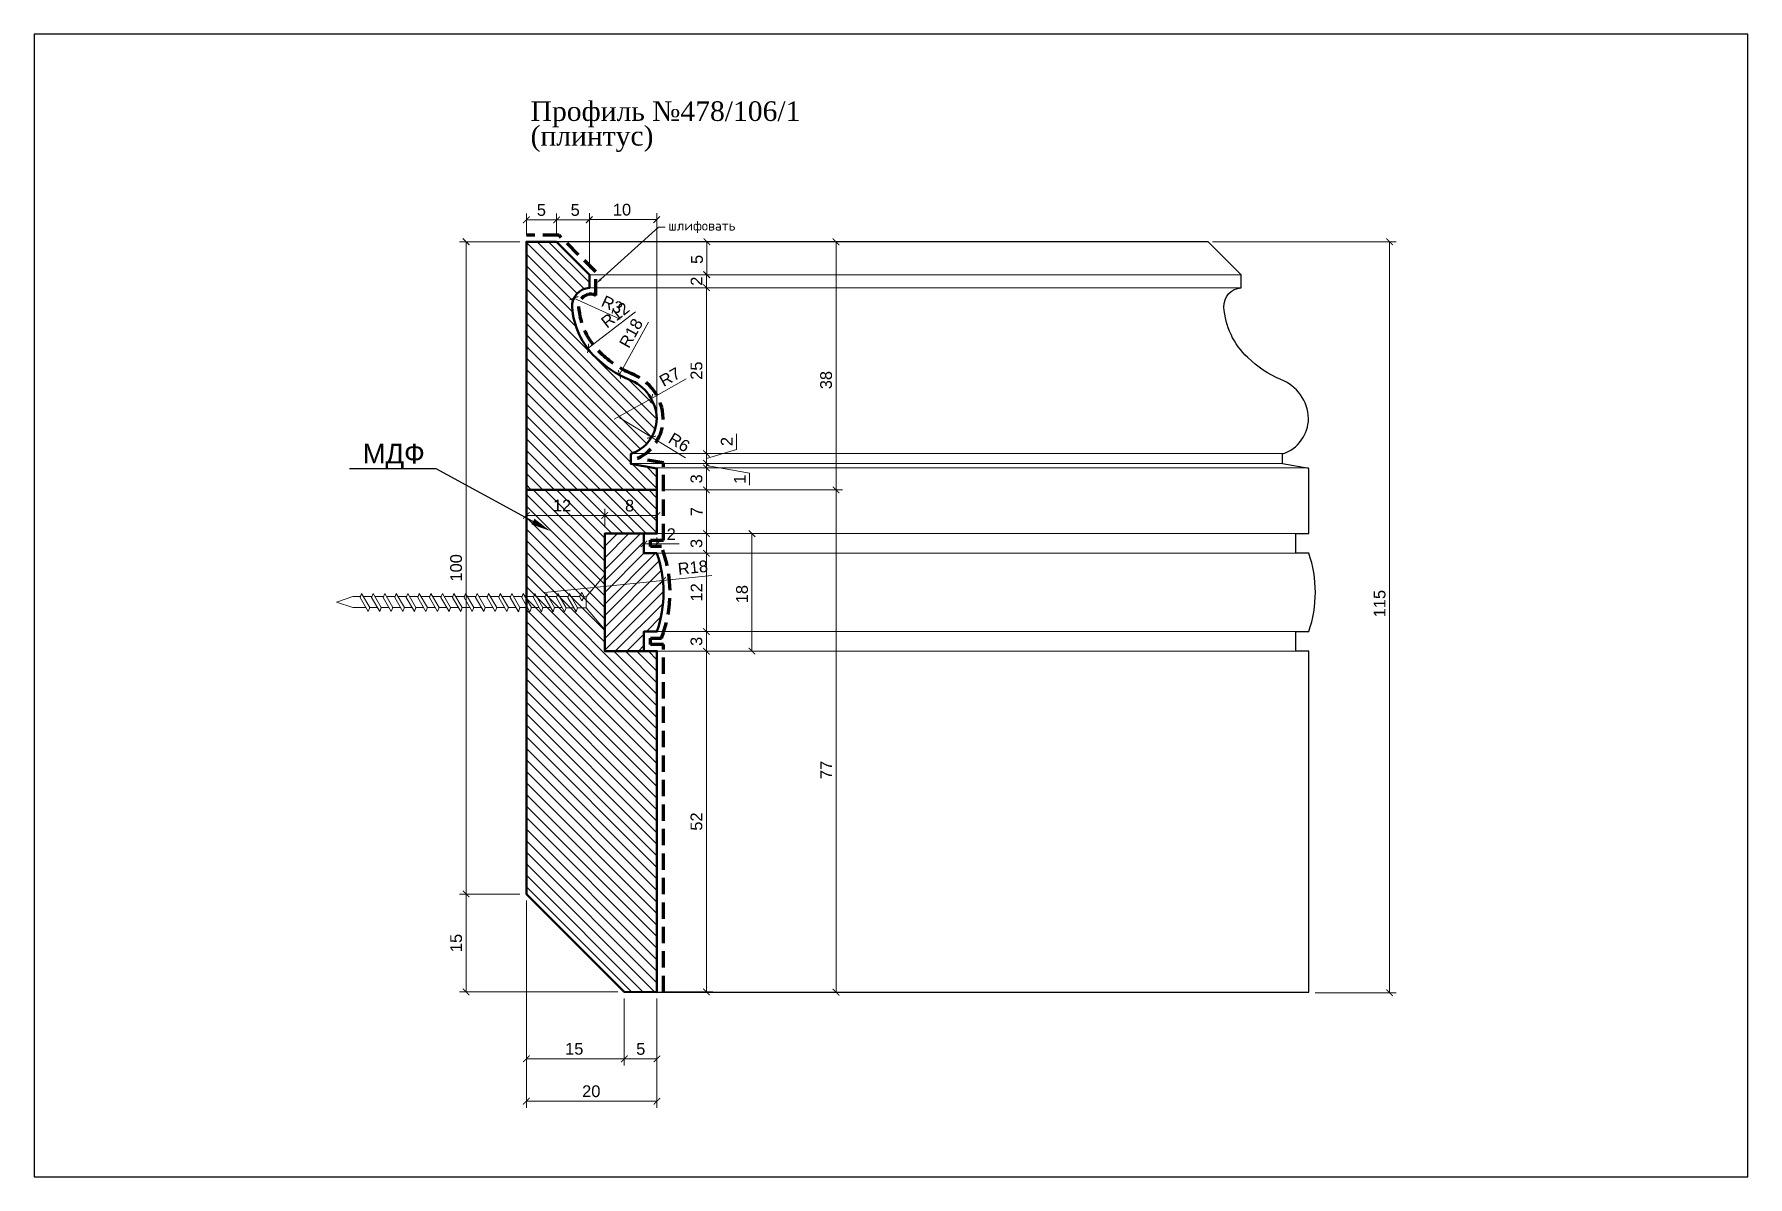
# Model space of a CAD drawing. Header units: inches. Extents: x 286 to 548, y 3188 to 3363.
import ezdxf
from ezdxf import colors
from ezdxf.entities.mleader import LeaderData, LeaderLine
from ezdxf.math import Vec2, Vec3

# ---------------------------------------------------------------- set-up
doc = ezdxf.new("R2010")
doc.units = ezdxf.units.IN
doc.header["$MEASUREMENT"] = 0
doc.linetypes.add('HIDDEN', pattern=[0.375, 0.25, -0.125])
doc.layers.add('Ferramenta', color=252, linetype='Continuous')
doc.layers.add('размеры в модели', color=7, linetype='Continuous')
doc.layers.add('Outside panel', color=7, linetype='Continuous', lineweight=18, true_color=0x7f5e57)
for name, color, linetype, lineweight in [('линия 15', 7, 'Continuous', 15), ('линия 50', 1, 'Continuous', 140), ('служебный слой РАЗМЕРЫ', 7, 'Continuous', 9)]:
    doc.layers.add(name, color=color, linetype=linetype, lineweight=lineweight)
doc.styles.add('ELECT', font='times.ttf')
doc.styles.get("Standard").update_dxf_attribs({"font": 'arial.ttf'})
doc.styles.add('ЕСКД профили текст', font='isocpeur.ttf')
doc.dimstyles.new('M_1', dxfattribs={"dimtxt": 1.8, "dimasz": 1, "dimexe": 1, "dimexo": 1, "dimgap": 0.6, "dimtad": 1, "dimdec": 0, "dimdsep": 46, "dimtxsty": 'Standard', "dimblk": 'ARCHTICK', "dimcen": -5, "dimclrd": 7, "dimclre": 7, "dimclrt": 7, "dimadec": 0, "dimazin": 0, "dimtfac": 1, "dimtdec": 0, "dimtmove": 0, "dimatfit": 3, "dimfxl": 1, "dimtolj": 1, "dimtzin": 0, "dimlwd": 5, "dimlwe": 5, "dimarcsym": 0})

msp = doc.modelspace()

# ---------------------------------------------------------------- texts
at = {"color": 7, "ltscale": 1000, "style": 'ELECT'}
for s, p in [('Профиль №478/106/1', (361.63, 3349.56)), ('(плинтус)', (361.63, 3345.78))]:
    msp.add_text(s, height=3, dxfattribs=at).set_placement(p)

# ---------------------------------------------------------------- blocks, each defined once
blk = doc.blocks.new('_ArchTick')
at = {"color": 0, "linetype": 'ByBlock', "const_width": 0.15}
blk.add_lwpolyline([(-0.5, -0.5), (0.5, 0.5)], dxfattribs=at)
blk = doc.blocks.new('*D34')
at = {"layer": 'Defpoints', "color": 0, "ltscale": 1000, "transparency": 16777216}
for p in [(380.98, 3284.76), (378.98, 3283.34), (380.98, 3283.34)]:
    blk.add_point(p, dxfattribs=at)
at = {"layer": 'линия 15', "color": 7, "lineweight": 5, "ltscale": 1000, "transparency": 16777216}
for p, q in [((378.98, 3284.34), (378.98, 3285.76)), ((378.98, 3284.76), (380.98, 3284.76)), ((380.98, 3284.34), (380.98, 3285.76)), ((380.98, 3284.76), (384.37, 3284.76))]:
    blk.add_line(p, q, dxfattribs=at)
at = {"layer": 'линия 15', "color": 7, "lineweight": 5, "ltscale": 1000, "transparency": 16777216, "rotation": 180}
blk.add_blockref('_ArchTick', (378.98, 3284.76), dxfattribs=at)
at = {"layer": 'линия 15', "color": 7, "lineweight": 5, "ltscale": 1000, "transparency": 16777216}
blk.add_blockref('_ArchTick', (380.98, 3284.76), dxfattribs=at)
at = {"layer": 'линия 15', "color": 7, "ltscale": 1000, "transparency": 16777216, "insert": (383.17, 3286.26), "char_height": 1.8, "attachment_point": 5}
blk.add_mtext('\\A1;2', dxfattribs=at)
blk = doc.blocks.new('*D33')
at = {"layer": 'Defpoints', "color": 0, "ltscale": 1000, "transparency": 16777216}
for p in [(380.94, 3334.44), (370.63, 3326.01), (380.94, 3303.99)]:
    blk.add_point(p, dxfattribs=at)
at = {"layer": 'линия 15', "color": 7, "lineweight": 5, "ltscale": 1000, "transparency": 16777216}
for p, q in [((370.63, 3327.01), (370.63, 3335.44)), ((370.63, 3334.44), (380.94, 3334.44)), ((380.94, 3304.99), (380.94, 3335.44))]:
    blk.add_line(p, q, dxfattribs=at)
at = {"layer": 'линия 15', "color": 7, "lineweight": 5, "ltscale": 1000, "transparency": 16777216, "rotation": 180}
blk.add_blockref('_ArchTick', (370.63, 3334.44), dxfattribs=at)
at = {"layer": 'линия 15', "color": 7, "lineweight": 5, "ltscale": 1000, "transparency": 16777216}
blk.add_blockref('_ArchTick', (380.94, 3334.44), dxfattribs=at)
at = {"layer": 'линия 15', "color": 7, "ltscale": 1000, "transparency": 16777216, "insert": (375.63, 3335.96), "char_height": 1.8, "attachment_point": 5}
blk.add_mtext('\\A1;10', dxfattribs=at)
blk = doc.blocks.new('*D32')
at = {"layer": 'Defpoints', "color": 0, "ltscale": 1000, "transparency": 16777216}
for p in [(360.98, 3334.4), (360.98, 3331.05), (365.59, 3331.05)]:
    blk.add_point(p, dxfattribs=at)
at = {"layer": 'линия 15', "color": 7, "lineweight": 5, "ltscale": 1000, "transparency": 16777216}
for p, q in [((360.98, 3332.05), (360.98, 3335.4)), ((365.59, 3334.4), (360.98, 3334.4)), ((365.59, 3332.05), (365.59, 3335.4))]:
    blk.add_line(p, q, dxfattribs=at)
at = {"layer": 'линия 15', "color": 7, "lineweight": 5, "ltscale": 1000, "transparency": 16777216, "rotation": 180}
blk.add_blockref('_ArchTick', (360.98, 3334.4), dxfattribs=at)
at = {"layer": 'линия 15', "color": 7, "lineweight": 5, "ltscale": 1000, "transparency": 16777216}
blk.add_blockref('_ArchTick', (365.59, 3334.4), dxfattribs=at)
at = {"layer": 'линия 15', "color": 7, "ltscale": 1000, "transparency": 16777216, "insert": (363.28, 3335.91), "char_height": 1.8, "attachment_point": 5}
blk.add_mtext('\\A1;5', dxfattribs=at)
blk = doc.blocks.new('*D31')
at = {"layer": 'Defpoints', "color": 0, "ltscale": 1000, "transparency": 16777216}
for p in [(365.59, 3334.4), (365.59, 3331.05), (370.63, 3326.01)]:
    blk.add_point(p, dxfattribs=at)
at = {"layer": 'линия 15', "color": 7, "lineweight": 5, "ltscale": 1000, "transparency": 16777216}
for p, q in [((365.59, 3332.05), (365.59, 3335.4)), ((370.63, 3334.4), (365.59, 3334.4)), ((370.63, 3327.01), (370.63, 3335.4))]:
    blk.add_line(p, q, dxfattribs=at)
at = {"layer": 'линия 15', "color": 7, "lineweight": 5, "ltscale": 1000, "transparency": 16777216, "rotation": 180}
blk.add_blockref('_ArchTick', (365.59, 3334.4), dxfattribs=at)
at = {"layer": 'линия 15', "color": 7, "lineweight": 5, "ltscale": 1000, "transparency": 16777216}
blk.add_blockref('_ArchTick', (370.63, 3334.4), dxfattribs=at)
at = {"layer": 'линия 15', "color": 7, "ltscale": 1000, "transparency": 16777216, "insert": (368.46, 3335.91), "char_height": 1.8, "attachment_point": 5}
blk.add_mtext('\\A1;5', dxfattribs=at)
blk = doc.blocks.new('*D30')
at = {"layer": 'Defpoints', "color": 0, "ltscale": 1000, "transparency": 16777216}
for p in [(360.98, 3293.05), (360.98, 3289.14), (372.98, 3286.34)]:
    blk.add_point(p, dxfattribs=at)
at = {"layer": 'линия 15', "color": 7, "lineweight": 5, "ltscale": 1000, "transparency": 16777216}
for p, q in [((360.98, 3292.05), (360.98, 3288.14)), ((372.98, 3289.14), (360.98, 3289.14)), ((372.98, 3287.34), (372.98, 3290.14))]:
    blk.add_line(p, q, dxfattribs=at)
at = {"layer": 'линия 15', "color": 7, "lineweight": 5, "ltscale": 1000, "transparency": 16777216, "rotation": 180}
blk.add_blockref('_ArchTick', (360.98, 3289.14), dxfattribs=at)
at = {"layer": 'линия 15', "color": 7, "lineweight": 5, "ltscale": 1000, "transparency": 16777216}
blk.add_blockref('_ArchTick', (372.98, 3289.14), dxfattribs=at)
at = {"layer": 'линия 15', "color": 7, "ltscale": 1000, "transparency": 16777216, "insert": (366.45, 3290.65), "char_height": 1.8, "attachment_point": 5}
blk.add_mtext('\\A1;12', dxfattribs=at)
blk = doc.blocks.new('*D29')
at = {"layer": 'Defpoints', "color": 0, "ltscale": 1000, "transparency": 16777216}
for p in [(380.98, 3293.05), (380.98, 3216.11), (408.42, 3216.11)]:
    blk.add_point(p, dxfattribs=at)
at = {"layer": 'линия 15', "color": 7, "lineweight": 5, "ltscale": 1000, "transparency": 16777216}
for p, q in [((381.98, 3293.05), (409.42, 3293.05)), ((408.42, 3293.05), (408.42, 3216.11)), ((381.98, 3216.11), (409.42, 3216.11))]:
    blk.add_line(p, q, dxfattribs=at)
for p, rotation in [((408.42, 3293.05), 90), ((408.42, 3216.11), 270)]:
    blk.add_blockref('_ArchTick', p, dxfattribs=dict(at, rotation=rotation))
at = {"layer": 'линия 15', "color": 7, "ltscale": 1000, "transparency": 16777216, "insert": (406.92, 3250.14), "char_height": 1.8, "attachment_point": 5, "rotation": 90}
blk.add_mtext('\\A1;77', dxfattribs=at)
blk = doc.blocks.new('*D28')
at = {"layer": 'Defpoints', "color": 0, "ltscale": 1000, "transparency": 16777216}
for p in [(372.98, 3289.11), (372.98, 3286.34), (380.98, 3286.34)]:
    blk.add_point(p, dxfattribs=at)
at = {"layer": 'линия 15', "color": 7, "lineweight": 5, "ltscale": 1000, "transparency": 16777216}
for p, q in [((372.98, 3287.34), (372.98, 3290.11)), ((380.98, 3287.34), (380.98, 3290.11)), ((380.98, 3289.11), (372.98, 3289.11))]:
    blk.add_line(p, q, dxfattribs=at)
at = {"layer": 'линия 15', "color": 7, "lineweight": 5, "ltscale": 1000, "transparency": 16777216, "rotation": 180}
blk.add_blockref('_ArchTick', (372.98, 3289.11), dxfattribs=at)
at = {"layer": 'линия 15', "color": 7, "lineweight": 5, "ltscale": 1000, "transparency": 16777216}
blk.add_blockref('_ArchTick', (380.98, 3289.11), dxfattribs=at)
at = {"layer": 'линия 15', "color": 7, "ltscale": 1000, "transparency": 16777216, "insert": (376.79, 3290.63), "char_height": 1.8, "attachment_point": 5}
blk.add_mtext('\\A1;8', dxfattribs=at)
blk = doc.blocks.new('*D27')
at = {"layer": 'Defpoints', "color": 0, "ltscale": 1000, "transparency": 16777216}
for p in [(381.9, 3279.16), (363.75, 3277.34)]:
    blk.add_point(p, dxfattribs=at)
at = {"layer": 'линия 15', "color": 7, "lineweight": 5, "ltscale": 1000, "transparency": 16777216}
for p in [(363.75, 3277.34), (389.37, 3279.91)]:
    blk.add_line(p, (381.9, 3279.16), dxfattribs=at)
at = {"layer": 'линия 15', "color": 7, "lineweight": 5, "ltscale": 1000, "transparency": 16777216, "rotation": 185.7230889697769}
blk.add_blockref('_ArchTick', (381.9, 3279.16), dxfattribs=at)
at = {"layer": 'линия 15', "color": 7, "ltscale": 1000, "transparency": 16777216, "insert": (386.48, 3281.15), "char_height": 1.8, "attachment_point": 5, "rotation": 5.7231}
blk.add_mtext('\\A1;R18', dxfattribs=at)
blk = doc.blocks.new('*D26')
at = {"layer": 'Defpoints', "color": 0, "ltscale": 1000, "transparency": 16777216}
for p in [(380.98, 3268.34), (380.98, 3216.14), (388.56, 3216.14)]:
    blk.add_point(p, dxfattribs=at)
at = {"layer": 'линия 15', "color": 7, "lineweight": 5, "ltscale": 1000, "transparency": 16777216}
for p, q in [((381.98, 3268.34), (389.56, 3268.34)), ((388.56, 3268.34), (388.56, 3216.14)), ((381.98, 3216.14), (389.56, 3216.14))]:
    blk.add_line(p, q, dxfattribs=at)
for p, rotation in [((388.56, 3268.34), 90), ((388.56, 3216.14), 270)]:
    blk.add_blockref('_ArchTick', p, dxfattribs=dict(at, rotation=rotation))
at = {"layer": 'линия 15', "color": 7, "ltscale": 1000, "transparency": 16777216, "insert": (387.04, 3242.24), "char_height": 1.8, "attachment_point": 5, "rotation": 90}
blk.add_mtext('\\A1;52', dxfattribs=at)
blk = doc.blocks.new('*D25')
at = {"layer": 'Defpoints', "color": 0, "ltscale": 1000, "transparency": 16777216}
for p in [(380.98, 3271.34), (380.98, 3268.34), (388.56, 3268.34)]:
    blk.add_point(p, dxfattribs=at)
at = {"layer": 'линия 15', "color": 7, "lineweight": 5, "ltscale": 1000, "transparency": 16777216}
for p, q in [((381.98, 3271.34), (389.56, 3271.34)), ((388.56, 3271.34), (388.56, 3268.34)), ((381.98, 3268.34), (389.56, 3268.34))]:
    blk.add_line(p, q, dxfattribs=at)
for p, rotation in [((388.56, 3271.34), 90), ((388.56, 3268.34), 270)]:
    blk.add_blockref('_ArchTick', p, dxfattribs=dict(at, rotation=rotation))
at = {"layer": 'линия 15', "color": 7, "ltscale": 1000, "transparency": 16777216, "insert": (387.04, 3269.84), "char_height": 1.8, "attachment_point": 5, "rotation": 90}
blk.add_mtext('\\A1;3', dxfattribs=at)
blk = doc.blocks.new('*D24')
at = {"layer": 'Defpoints', "color": 0, "ltscale": 1000, "transparency": 16777216}
for p in [(378.98, 3283.34), (380.98, 3271.34), (388.56, 3271.34)]:
    blk.add_point(p, dxfattribs=at)
at = {"layer": 'линия 15', "color": 7, "lineweight": 5, "ltscale": 1000, "transparency": 16777216}
for p, q in [((379.98, 3283.34), (389.56, 3283.34)), ((388.56, 3283.34), (388.56, 3271.34)), ((381.98, 3271.34), (389.56, 3271.34))]:
    blk.add_line(p, q, dxfattribs=at)
for p, rotation in [((388.56, 3283.34), 90), ((388.56, 3271.34), 270)]:
    blk.add_blockref('_ArchTick', p, dxfattribs=dict(at, rotation=rotation))
at = {"layer": 'линия 15', "color": 7, "ltscale": 1000, "transparency": 16777216, "insert": (387.05, 3277.34), "char_height": 1.8, "attachment_point": 5, "rotation": 90}
blk.add_mtext('\\A1;12', dxfattribs=at)
blk = doc.blocks.new('*D23')
at = {"layer": 'Defpoints', "color": 0, "ltscale": 1000, "transparency": 16777216}
for p in [(380.99, 3286.34), (378.98, 3283.34), (388.56, 3283.34)]:
    blk.add_point(p, dxfattribs=at)
at = {"layer": 'линия 15', "color": 7, "lineweight": 5, "ltscale": 1000, "transparency": 16777216}
for p, q in [((381.99, 3286.34), (389.56, 3286.34)), ((388.56, 3286.34), (388.56, 3283.34)), ((379.98, 3283.34), (389.56, 3283.34))]:
    blk.add_line(p, q, dxfattribs=at)
for p, rotation in [((388.56, 3286.34), 90), ((388.56, 3283.34), 270)]:
    blk.add_blockref('_ArchTick', p, dxfattribs=dict(at, rotation=rotation))
at = {"layer": 'линия 15', "color": 7, "ltscale": 1000, "transparency": 16777216, "insert": (387.04, 3284.84), "char_height": 1.8, "attachment_point": 5, "rotation": 90}
blk.add_mtext('\\A1;3', dxfattribs=at)
blk = doc.blocks.new('*D22')
at = {"layer": 'Defpoints', "color": 0, "ltscale": 1000, "transparency": 16777216}
for p in [(380.99, 3293.05), (380.99, 3286.34), (388.56, 3286.34)]:
    blk.add_point(p, dxfattribs=at)
at = {"layer": 'линия 15', "color": 7, "lineweight": 5, "ltscale": 1000, "transparency": 16777216}
for p, q in [((381.99, 3293.05), (389.56, 3293.05)), ((388.56, 3293.05), (388.56, 3286.34)), ((381.99, 3286.34), (389.56, 3286.34))]:
    blk.add_line(p, q, dxfattribs=at)
for p, rotation in [((388.56, 3293.05), 90), ((388.56, 3286.34), 270)]:
    blk.add_blockref('_ArchTick', p, dxfattribs=dict(at, rotation=rotation))
at = {"layer": 'линия 15', "color": 7, "ltscale": 1000, "transparency": 16777216, "insert": (387.06, 3289.7), "char_height": 1.8, "attachment_point": 5, "rotation": 90}
blk.add_mtext('\\A1;7', dxfattribs=at)
blk = doc.blocks.new('*D21')
at = {"layer": 'Defpoints', "color": 0, "ltscale": 1000, "transparency": 16777216}
for p in [(380.96, 3296.4), (380.99, 3293.05), (388.56, 3293.05)]:
    blk.add_point(p, dxfattribs=at)
at = {"layer": 'линия 15', "color": 7, "lineweight": 5, "ltscale": 1000, "transparency": 16777216}
for p, q in [((381.96, 3296.4), (389.56, 3296.4)), ((388.56, 3296.4), (388.56, 3293.05)), ((381.99, 3293.05), (389.56, 3293.05))]:
    blk.add_line(p, q, dxfattribs=at)
for p, rotation in [((388.56, 3296.4), 90), ((388.56, 3293.05), 270)]:
    blk.add_blockref('_ArchTick', p, dxfattribs=dict(at, rotation=rotation))
at = {"layer": 'линия 15', "color": 7, "ltscale": 1000, "transparency": 16777216, "insert": (387.04, 3294.73), "char_height": 1.8, "attachment_point": 5, "rotation": 90}
blk.add_mtext('\\A1;3', dxfattribs=at)
blk = doc.blocks.new('*D20')
at = {"layer": 'Defpoints', "color": 0, "ltscale": 1000, "transparency": 16777216}
for p in [(376.98, 3297.11), (380.96, 3296.4), (388.56, 3296.4)]:
    blk.add_point(p, dxfattribs=at)
at = {"layer": 'линия 15', "color": 7, "lineweight": 5, "ltscale": 1000, "transparency": 16777216}
for p, q in [((377.98, 3297.11), (389.56, 3297.11)), ((388.56, 3297.11), (388.56, 3298.11)), ((388.56, 3297.11), (388.56, 3296.4)), ((388.56, 3297.11), (388.56, 3296.4)), ((381.96, 3296.4), (389.56, 3296.4)), ((388.56, 3296.76), (395.16, 3295.62)), ((388.56, 3296.4), (388.56, 3295.4)), ((395.16, 3295.62), (395.16, 3293.75))]:
    blk.add_line(p, q, dxfattribs=at)
for p, rotation in [((388.56, 3297.11), 270), ((388.56, 3296.4), 90)]:
    blk.add_blockref('_ArchTick', p, dxfattribs=dict(at, rotation=rotation))
at = {"layer": 'линия 15', "color": 7, "ltscale": 1000, "transparency": 16777216, "insert": (393.66, 3294.68), "char_height": 1.8, "attachment_point": 5, "rotation": 90}
blk.add_mtext('\\A1;1', dxfattribs=at)
blk = doc.blocks.new('*D19')
at = {"layer": 'Defpoints', "color": 0, "ltscale": 1000, "transparency": 16777216}
for p in [(376.98, 3297.11), (377.19, 3298.62), (388.56, 3297.11)]:
    blk.add_point(p, dxfattribs=at)
at = {"layer": 'линия 15', "color": 7, "lineweight": 5, "ltscale": 1000, "transparency": 16777216}
for p, q in [((393.17, 3299.25), (393.17, 3301.64)), ((377.98, 3297.11), (389.56, 3297.11)), ((378.19, 3298.62), (389.56, 3298.62)), ((388.56, 3297.87), (393.17, 3299.25)), ((388.56, 3298.62), (388.56, 3297.11))]:
    blk.add_line(p, q, dxfattribs=at)
for p, rotation in [((388.56, 3298.62), 90), ((388.56, 3297.11), 270)]:
    blk.add_blockref('_ArchTick', p, dxfattribs=dict(at, rotation=rotation))
at = {"layer": 'линия 15', "color": 7, "ltscale": 1000, "transparency": 16777216, "insert": (391.67, 3300.45), "char_height": 1.8, "attachment_point": 5, "rotation": 90}
blk.add_mtext('\\A1;2', dxfattribs=at)
blk = doc.blocks.new('*D18')
at = {"layer": 'Defpoints', "color": 0, "ltscale": 1000, "transparency": 16777216}
for p in [(370.63, 3324.01), (377.19, 3298.62), (388.56, 3298.62)]:
    blk.add_point(p, dxfattribs=at)
at = {"layer": 'линия 15', "color": 7, "lineweight": 5, "ltscale": 1000, "transparency": 16777216}
for p, q in [((371.63, 3324.01), (389.56, 3324.01)), ((388.56, 3324.01), (388.56, 3298.62)), ((378.19, 3298.62), (389.56, 3298.62))]:
    blk.add_line(p, q, dxfattribs=at)
for p, rotation in [((388.56, 3324.01), 90), ((388.56, 3298.62), 270)]:
    blk.add_blockref('_ArchTick', p, dxfattribs=dict(at, rotation=rotation))
at = {"layer": 'линия 15', "color": 7, "ltscale": 1000, "transparency": 16777216, "insert": (387.04, 3311.31), "char_height": 1.8, "attachment_point": 5, "rotation": 90}
blk.add_mtext('\\A1;25', dxfattribs=at)
blk = doc.blocks.new('*D17')
at = {"layer": 'Defpoints', "color": 0, "ltscale": 1000, "transparency": 16777216}
for p in [(370.63, 3326.01), (370.63, 3324.01), (388.56, 3324.01)]:
    blk.add_point(p, dxfattribs=at)
at = {"layer": 'линия 15', "color": 7, "lineweight": 5, "ltscale": 1000, "transparency": 16777216}
for p, q in [((371.63, 3326.01), (389.56, 3326.01)), ((388.56, 3326.01), (388.56, 3324.01)), ((371.63, 3324.01), (389.56, 3324.01))]:
    blk.add_line(p, q, dxfattribs=at)
for p, rotation in [((388.56, 3326.01), 90), ((388.56, 3324.01), 270)]:
    blk.add_blockref('_ArchTick', p, dxfattribs=dict(at, rotation=rotation))
at = {"layer": 'линия 15', "color": 7, "ltscale": 1000, "transparency": 16777216, "insert": (387.05, 3325.01), "char_height": 1.8, "attachment_point": 5, "rotation": 90}
blk.add_mtext('\\A1;2', dxfattribs=at)
blk = doc.blocks.new('*D16')
at = {"layer": 'Defpoints', "color": 0, "ltscale": 1000, "transparency": 16777216}
for p in [(365.59, 3331.05), (370.63, 3326.01), (388.63, 3326.01)]:
    blk.add_point(p, dxfattribs=at)
at = {"layer": 'линия 15', "color": 7, "lineweight": 5, "ltscale": 1000, "transparency": 16777216}
for p, q in [((366.59, 3331.05), (389.63, 3331.05)), ((388.63, 3331.05), (388.63, 3326.01)), ((371.63, 3326.01), (389.63, 3326.01))]:
    blk.add_line(p, q, dxfattribs=at)
for p, rotation in [((388.63, 3331.05), 90), ((388.63, 3326.01), 270)]:
    blk.add_blockref('_ArchTick', p, dxfattribs=dict(at, rotation=rotation))
at = {"layer": 'линия 15', "color": 7, "ltscale": 1000, "transparency": 16777216, "insert": (387.12, 3328.35), "char_height": 1.8, "attachment_point": 5, "rotation": 90}
blk.add_mtext('\\A1;5', dxfattribs=at)
blk = doc.blocks.new('*D15')
at = {"color": 7, "lineweight": 5, "ltscale": 1000, "transparency": 16777216}
for p, q in [((466.07, 3331.05), (494.22, 3331.05)), ((493.22, 3331.05), (493.22, 3216.02)), ((481.84, 3216.02), (494.22, 3216.02))]:
    blk.add_line(p, q, dxfattribs=at)
at = {"layer": 'Defpoints', "color": 0, "ltscale": 1000, "transparency": 16777216}
for p in [(465.07, 3331.05), (480.84, 3216.02), (493.22, 3216.02)]:
    blk.add_point(p, dxfattribs=at)
at = {"color": 7, "lineweight": 5, "ltscale": 1000, "transparency": 16777216}
for p, rotation in [((493.22, 3331.05), 90), ((493.22, 3216.02), 270)]:
    blk.add_blockref('_ArchTick', p, dxfattribs=dict(at, rotation=rotation))
at = {"color": 7, "ltscale": 1000, "transparency": 16777216, "insert": (491.7, 3275.62), "char_height": 1.8, "attachment_point": 5, "rotation": 90}
blk.add_mtext('\\A1;115', dxfattribs=at)
blk = doc.blocks.new('*D14')
at = {"layer": 'Defpoints', "color": 0, "ltscale": 1000, "transparency": 16777216}
for p in [(383.85, 3326.18), (375.24, 3310.74)]:
    blk.add_point(p, dxfattribs=at)
at = {"layer": 'размеры в модели', "color": 7, "lineweight": 5, "ltscale": 1000, "transparency": 16777216}
blk.add_line((379.68, 3318.71), (375.24, 3310.74), dxfattribs=at)
at = {"layer": 'размеры в модели', "color": 7, "lineweight": 5, "ltscale": 1000, "transparency": 16777216, "rotation": 240.8438586381714}
blk.add_blockref('_ArchTick', (375.24, 3310.74), dxfattribs=at)
at = {"layer": 'размеры в модели', "color": 7, "ltscale": 1000, "transparency": 16777216, "insert": (377.02, 3317.05), "char_height": 1.8, "attachment_point": 5, "rotation": 60.8439}
blk.add_mtext('\\A1;R18', dxfattribs=at)
blk = doc.blocks.new('*D13')
at = {"layer": 'Defpoints', "color": 0, "ltscale": 1000, "transparency": 16777216}
for p in [(375.2, 3304.11), (380.14, 3301.11)]:
    blk.add_point(p, dxfattribs=at)
at = {"layer": 'размеры в модели', "color": 7, "lineweight": 5, "ltscale": 1000, "transparency": 16777216}
for p in [(375.2, 3304.11), (385.36, 3297.96)]:
    blk.add_line(p, (380.14, 3301.11), dxfattribs=at)
at = {"layer": 'размеры в модели', "color": 7, "lineweight": 5, "ltscale": 1000, "transparency": 16777216, "rotation": 148.8214209785363}
blk.add_blockref('_ArchTick', (380.14, 3301.11), dxfattribs=at)
at = {"layer": 'размеры в модели', "color": 7, "ltscale": 1000, "transparency": 16777216, "insert": (384.39, 3300.32), "char_height": 1.8, "attachment_point": 5, "rotation": 328.8214}
blk.add_mtext('\\A1;R6', dxfattribs=at)
blk = doc.blocks.new('*D12')
at = {"layer": 'Defpoints', "color": 0, "ltscale": 1000, "transparency": 16777216}
for p in [(380.15, 3307.06), (374.45, 3303.88)]:
    blk.add_point(p, dxfattribs=at)
at = {"layer": 'размеры в модели', "color": 7, "lineweight": 5, "ltscale": 1000, "transparency": 16777216}
for p in [(385.48, 3310.03), (374.45, 3303.88)]:
    blk.add_line(p, (380.15, 3307.06), dxfattribs=at)
at = {"layer": 'размеры в модели', "color": 7, "lineweight": 5, "ltscale": 1000, "transparency": 16777216, "rotation": 209.1353326606832}
blk.add_blockref('_ArchTick', (380.15, 3307.06), dxfattribs=at)
at = {"layer": 'размеры в модели', "color": 7, "ltscale": 1000, "transparency": 16777216, "insert": (382.96, 3310.34), "char_height": 1.8, "attachment_point": 5, "rotation": 29.1353}
blk.add_mtext('\\A1;R7', dxfattribs=at)
blk = doc.blocks.new('*D11')
at = {"layer": 'Defpoints', "color": 0, "ltscale": 1000, "transparency": 16777216}
for p in [(379.73, 3321.9), (370.44, 3314.73)]:
    blk.add_point(p, dxfattribs=at)
at = {"layer": 'размеры в модели', "color": 7, "lineweight": 5, "ltscale": 1000, "transparency": 16777216}
blk.add_line((377.68, 3320.32), (370.44, 3314.73), dxfattribs=at)
at = {"layer": 'размеры в модели', "color": 7, "lineweight": 5, "ltscale": 1000, "transparency": 16777216, "rotation": 217.675519262541}
blk.add_blockref('_ArchTick', (370.44, 3314.73), dxfattribs=at)
at = {"layer": 'размеры в модели', "color": 7, "ltscale": 1000, "transparency": 16777216, "insert": (374.59, 3319.83), "char_height": 1.8, "attachment_point": 5, "rotation": 37.6755}
blk.add_mtext('\\A1;R12', dxfattribs=at)
blk = doc.blocks.new('*D10')
at = {"layer": 'Defpoints', "color": 0, "ltscale": 1000, "transparency": 16777216}
for p in [(368.27, 3322.42), (370.87, 3321.23)]:
    blk.add_point(p, dxfattribs=at)
at = {"layer": 'размеры в модели', "color": 7, "lineweight": 5, "ltscale": 1000, "transparency": 16777216}
blk.add_line((375.35, 3319.18), (368.27, 3322.42), dxfattribs=at)
at = {"layer": 'размеры в модели', "color": 7, "lineweight": 5, "ltscale": 1000, "transparency": 16777216, "rotation": 155.4098678447576}
blk.add_blockref('_ArchTick', (368.27, 3322.42), dxfattribs=at)
at = {"layer": 'размеры в модели', "color": 7, "ltscale": 1000, "transparency": 16777216, "insert": (374.12, 3321.41), "char_height": 1.8, "attachment_point": 5, "rotation": 335.4099}
blk.add_mtext('\\A1;R3', dxfattribs=at)
blk = doc.blocks.new('*D9')
at = {"layer": 'Defpoints', "color": 0, "ltscale": 1000, "transparency": 16777216}
for p in [(360.98, 3231.14), (351.74, 3216.14), (375.98, 3216.14)]:
    blk.add_point(p, dxfattribs=at)
at = {"layer": 'размеры в модели', "color": 7, "lineweight": 5, "ltscale": 1000, "transparency": 16777216}
for p, q in [((359.98, 3231.14), (350.74, 3231.14)), ((351.74, 3231.14), (351.74, 3216.14)), ((374.98, 3216.14), (350.74, 3216.14))]:
    blk.add_line(p, q, dxfattribs=at)
for p, rotation in [((351.74, 3231.14), 90), ((351.74, 3216.14), 270)]:
    blk.add_blockref('_ArchTick', p, dxfattribs=dict(at, rotation=rotation))
at = {"layer": 'размеры в модели', "color": 7, "ltscale": 1000, "transparency": 16777216, "insert": (350.22, 3223.64), "char_height": 1.8, "attachment_point": 5, "rotation": 90}
blk.add_mtext('\\A1;15', dxfattribs=at)
blk = doc.blocks.new('*D8')
at = {"layer": 'Defpoints', "color": 0, "ltscale": 1000, "transparency": 16777216}
for p in [(360.98, 3331.05), (351.74, 3231.14), (360.98, 3231.14)]:
    blk.add_point(p, dxfattribs=at)
at = {"layer": 'размеры в модели', "color": 7, "lineweight": 5, "ltscale": 1000, "transparency": 16777216}
for p, q in [((359.98, 3331.05), (350.74, 3331.05)), ((351.74, 3331.05), (351.74, 3231.14)), ((359.98, 3231.14), (350.74, 3231.14))]:
    blk.add_line(p, q, dxfattribs=at)
for p, rotation in [((351.74, 3331.05), 90), ((351.74, 3231.14), 270)]:
    blk.add_blockref('_ArchTick', p, dxfattribs=dict(at, rotation=rotation))
at = {"layer": 'размеры в модели', "color": 7, "ltscale": 1000, "transparency": 16777216, "insert": (350.22, 3281.1), "char_height": 1.8, "attachment_point": 5, "rotation": 90}
blk.add_mtext('\\A1;100', dxfattribs=at)
blk = doc.blocks.new('*D7')
at = {"layer": 'Defpoints', "color": 0, "ltscale": 1000, "transparency": 16777216}
for p in [(375.98, 3216.14), (380.98, 3216.11), (380.98, 3205.88)]:
    blk.add_point(p, dxfattribs=at)
at = {"layer": 'размеры в модели', "color": 7, "lineweight": 5, "ltscale": 1000, "transparency": 16777216}
for p, q in [((375.98, 3215.14), (375.98, 3204.88)), ((380.98, 3215.11), (380.98, 3204.88)), ((375.98, 3205.88), (380.98, 3205.88))]:
    blk.add_line(p, q, dxfattribs=at)
at = {"layer": 'размеры в модели', "color": 7, "lineweight": 5, "ltscale": 1000, "transparency": 16777216, "rotation": 180}
blk.add_blockref('_ArchTick', (375.98, 3205.88), dxfattribs=at)
at = {"layer": 'размеры в модели', "color": 7, "lineweight": 5, "ltscale": 1000, "transparency": 16777216}
blk.add_blockref('_ArchTick', (380.98, 3205.88), dxfattribs=at)
at = {"layer": 'размеры в модели', "color": 7, "ltscale": 1000, "transparency": 16777216, "insert": (378.5, 3207.4), "char_height": 1.8, "attachment_point": 5}
blk.add_mtext('\\A1;5', dxfattribs=at)
blk = doc.blocks.new('*D6')
at = {"layer": 'Defpoints', "color": 0, "ltscale": 1000, "transparency": 16777216}
for p in [(360.98, 3231.14), (375.98, 3216.14), (375.98, 3205.9)]:
    blk.add_point(p, dxfattribs=at)
at = {"layer": 'размеры в модели', "color": 7, "lineweight": 5, "ltscale": 1000, "transparency": 16777216}
for p, q in [((360.98, 3230.14), (360.98, 3204.9)), ((375.98, 3215.14), (375.98, 3204.9)), ((360.98, 3205.9), (375.98, 3205.9))]:
    blk.add_line(p, q, dxfattribs=at)
at = {"layer": 'размеры в модели', "color": 7, "lineweight": 5, "ltscale": 1000, "transparency": 16777216, "rotation": 180}
blk.add_blockref('_ArchTick', (360.98, 3205.9), dxfattribs=at)
at = {"layer": 'размеры в модели', "color": 7, "lineweight": 5, "ltscale": 1000, "transparency": 16777216}
blk.add_blockref('_ArchTick', (375.98, 3205.9), dxfattribs=at)
at = {"layer": 'размеры в модели', "color": 7, "ltscale": 1000, "transparency": 16777216, "insert": (368.31, 3207.42), "char_height": 1.8, "attachment_point": 5}
blk.add_mtext('\\A1;15', dxfattribs=at)
blk = doc.blocks.new('*D5')
at = {"layer": 'Defpoints', "color": 0, "ltscale": 1000, "transparency": 16777216}
for p in [(360.98, 3231.14), (380.98, 3216.14), (360.98, 3199.4)]:
    blk.add_point(p, dxfattribs=at)
at = {"layer": 'размеры в модели', "color": 7, "lineweight": 5, "ltscale": 1000, "transparency": 16777216}
for p, q in [((360.98, 3230.14), (360.98, 3198.4)), ((380.98, 3215.14), (380.98, 3198.4)), ((380.98, 3199.4), (360.98, 3199.4))]:
    blk.add_line(p, q, dxfattribs=at)
at = {"layer": 'размеры в модели', "color": 7, "lineweight": 5, "ltscale": 1000, "transparency": 16777216, "rotation": 180}
blk.add_blockref('_ArchTick', (360.98, 3199.4), dxfattribs=at)
at = {"layer": 'размеры в модели', "color": 7, "lineweight": 5, "ltscale": 1000, "transparency": 16777216}
blk.add_blockref('_ArchTick', (380.98, 3199.4), dxfattribs=at)
at = {"layer": 'размеры в модели', "color": 7, "ltscale": 1000, "transparency": 16777216, "insert": (370.92, 3200.92), "char_height": 1.8, "attachment_point": 5}
blk.add_mtext('\\A1;20', dxfattribs=at)
blk = doc.blocks.new('*D4')
at = {"layer": 'Defpoints', "color": 0, "ltscale": 1000, "transparency": 16777216}
for p in [(389.1, 3286.34), (389.1, 3268.34), (395.54, 3268.34)]:
    blk.add_point(p, dxfattribs=at)
at = {"layer": 'размеры в модели', "color": 7, "lineweight": 5, "ltscale": 1000, "transparency": 16777216}
for p, q in [((390.1, 3286.34), (396.54, 3286.34)), ((395.54, 3286.34), (395.54, 3268.34)), ((390.1, 3268.34), (396.54, 3268.34))]:
    blk.add_line(p, q, dxfattribs=at)
for p, rotation in [((395.54, 3286.34), 90), ((395.54, 3268.34), 270)]:
    blk.add_blockref('_ArchTick', p, dxfattribs=dict(at, rotation=rotation))
at = {"layer": 'размеры в модели', "color": 7, "ltscale": 1000, "transparency": 16777216, "insert": (394.02, 3277.08), "char_height": 1.8, "attachment_point": 5, "rotation": 90}
blk.add_mtext('\\A1;18', dxfattribs=at)
blk = doc.blocks.new('*D3')
at = {"layer": 'Defpoints', "color": 0, "ltscale": 1000, "transparency": 16777216}
for p in [(373.7, 3331.05), (380.99, 3293.05), (408.42, 3293.05)]:
    blk.add_point(p, dxfattribs=at)
at = {"layer": 'размеры в модели', "color": 7, "lineweight": 5, "ltscale": 1000, "transparency": 16777216}
for p, q in [((374.7, 3331.05), (409.42, 3331.05)), ((408.42, 3331.05), (408.42, 3293.05)), ((381.99, 3293.05), (409.42, 3293.05))]:
    blk.add_line(p, q, dxfattribs=at)
for p, rotation in [((408.42, 3331.05), 90), ((408.42, 3293.05), 270)]:
    blk.add_blockref('_ArchTick', p, dxfattribs=dict(at, rotation=rotation))
at = {"layer": 'размеры в модели', "color": 7, "ltscale": 1000, "transparency": 16777216, "insert": (406.9, 3309.86), "char_height": 1.8, "attachment_point": 5, "rotation": 90}
blk.add_mtext('\\A1;38', dxfattribs=at)
blk = doc.blocks.new('A$C62A60D15')
at = {"layer": 'Ferramenta', "color": 7, "lineweight": 5, "ltscale": 0.005}
for p, q in [((0, 0.696), (0.473, 0.139)), ((0, -0.696), (0, 0.696)), ((0.473, 0.139), (0.686, 0.139)), ((0.473, -0.139), (0.473, 0.139)), ((0.723, 0.241), (0.686, 0.139)), ((0.723, 0.241), (0.686, 0.139)), ((0.892, -0.219), (0.686, 0.139)), ((0.93, -0.117), (0.723, 0.241)), ((0.782, 0.139), (0.978, 0.139)), ((1.016, 0.24), (0.978, 0.139)), ((1.016, 0.24), (0.978, 0.139)), ((1.184, -0.219), (0.978, 0.139)), ((1.222, -0.117), (1.016, 0.24)), ((1.074, 0.138), (1.27, 0.138)), ((1.308, 0.24), (1.27, 0.138)), ((1.476, -0.219), (1.27, 0.138)), ((1.308, 0.24), (1.279, 0.163)), ((1.514, -0.118), (1.308, 0.24)), ((1.367, 0.138), (1.562, 0.138)), ((1.6, 0.24), (1.562, 0.138)), ((1.6, 0.24), (1.562, 0.138)), ((1.769, -0.22), (1.562, 0.138)), ((1.806, -0.118), (1.6, 0.24)), ((1.659, 0.138), (1.855, 0.138)), ((1.892, 0.24), (1.855, 0.138)), ((1.892, 0.24), (1.855, 0.138)), ((2.061, -0.22), (1.855, 0.138)), ((2.098, -0.118), (1.892, 0.24)), ((1.951, 0.138), (2.147, 0.138)), ((2.184, 0.24), (2.147, 0.138)), ((2.184, 0.24), (2.147, 0.138)), ((2.353, -0.22), (2.147, 0.138)), ((2.391, -0.118), (2.184, 0.24)), ((2.243, 0.138), (2.439, 0.138)), ((2.477, 0.239), (2.439, 0.138)), ((2.477, 0.239), (2.439, 0.138)), ((2.645, -0.22), (2.439, 0.138)), ((2.683, -0.118), (2.477, 0.239)), ((2.535, 0.138), (2.731, 0.137)), ((2.769, 0.239), (2.731, 0.137)), ((2.769, 0.239), (2.731, 0.137)), ((2.937, -0.22), (2.731, 0.137)), ((2.975, -0.119), (2.769, 0.239)), ((2.827, 0.137), (3.023, 0.137)), ((3.061, 0.239), (3.023, 0.137)), ((3.061, 0.239), (3.023, 0.137)), ((3.23, -0.221), (3.023, 0.137)), ((3.267, -0.119), (3.061, 0.239)), ((3.12, 0.137), (3.315, 0.137)), ((3.353, 0.239), (3.315, 0.137)), ((3.353, 0.239), (3.315, 0.137)), ((3.522, -0.221), (3.315, 0.137)), ((3.559, -0.119), (3.353, 0.239)), ((3.412, 0.137), (3.608, 0.137)), ((3.645, 0.239), (3.608, 0.137)), ((3.645, 0.239), (3.608, 0.137)), ((3.814, -0.221), (3.608, 0.137)), ((3.852, -0.119), (3.645, 0.239)), ((3.704, 0.137), (3.9, 0.137)), ((3.937, 0.238), (3.9, 0.137)), ((3.937, 0.238), (3.9, 0.137)), ((4.106, -0.221), (3.9, 0.137)), ((4.144, -0.119), (3.937, 0.238)), ((3.996, 0.137), (4.192, 0.136)), ((4.23, 0.238), (4.192, 0.136)), ((4.23, 0.238), (4.192, 0.136)), ((4.398, -0.221), (4.192, 0.136)), ((4.436, -0.119), (4.23, 0.238)), ((4.288, 0.136), (4.485, 0.136)), ((4.523, 0.238), (4.485, 0.136)), ((4.523, 0.238), (4.485, 0.136)), ((4.692, -0.222), (4.485, 0.136)), ((4.729, -0.12), (4.523, 0.238)), ((4.582, 0.136), (4.777, 0.136)), ((4.582, 0.136), (4.777, 0.136)), ((4.815, 0.238), (4.777, 0.136)), ((4.815, 0.238), (4.777, 0.136)), ((4.984, -0.222), (4.777, 0.136)), ((5.021, -0.12), (4.815, 0.238)), ((4.874, 0.136), (5.07, 0.136)), ((4.874, 0.136), (5.07, 0.136)), ((5.107, 0.238), (5.07, 0.136)), ((5.107, 0.238), (5.07, 0.136)), ((5.276, -0.222), (5.07, 0.136)), ((5.314, -0.12), (5.107, 0.238)), ((5.166, 0.136), (5.362, 0.136)), ((5.166, 0.136), (5.362, 0.136)), ((5.4, 0.238), (5.362, 0.136)), ((5.4, 0.238), (5.362, 0.136)), ((5.568, -0.222), (5.362, 0.136)), ((5.606, -0.12), (5.4, 0.238)), ((5.458, 0.136), (5.654, 0.136)), ((5.458, 0.136), (5.654, 0.136)), ((5.692, 0.237), (5.654, 0.136)), ((5.692, 0.237), (5.654, 0.136)), ((5.86, -0.222), (5.654, 0.136)), ((5.898, -0.12), (5.692, 0.237)), ((5.75, 0.135), (5.946, 0.135)), ((5.75, 0.135), (5.946, 0.135)), ((5.984, 0.237), (5.946, 0.135)), ((5.984, 0.237), (5.946, 0.135)), ((6.152, -0.222), (5.946, 0.135)), ((6.19, -0.121), (5.984, 0.237)), ((6.043, 0.135), (6.238, 0.135)), ((6.043, 0.135), (6.238, 0.135)), ((6.238, 0.135), (6.372, 0.135)), ((6.789, -0.004), (6.372, 0.135)), ((0, -0.696), (0.473, -0.139)), ((0.473, -0.139), (0.519, -0.139)), ((0.642, -0.14), (0.846, -0.14)), ((0.93, -0.117), (0.892, -0.219)), ((0.921, -0.14), (1.138, -0.14)), ((1.222, -0.117), (1.184, -0.219)), ((1.214, -0.14), (1.431, -0.14)), ((1.514, -0.118), (1.476, -0.219)), ((1.506, -0.14), (1.723, -0.14)), ((1.806, -0.118), (1.769, -0.22)), ((1.798, -0.14), (2.015, -0.14)), ((2.098, -0.118), (2.061, -0.22)), ((2.09, -0.14), (2.307, -0.141)), ((2.391, -0.118), (2.353, -0.22)), ((2.382, -0.141), (2.599, -0.141)), ((2.683, -0.118), (2.645, -0.22)), ((2.675, -0.141), (2.892, -0.141)), ((2.975, -0.119), (2.937, -0.22)), ((2.967, -0.141), (3.184, -0.141)), ((3.267, -0.119), (3.23, -0.221)), ((3.259, -0.141), (3.476, -0.141)), ((3.559, -0.119), (3.522, -0.221)), ((3.551, -0.141), (3.768, -0.142)), ((3.852, -0.119), (3.814, -0.221)), ((3.843, -0.142), (4.06, -0.142)), ((4.144, -0.119), (4.106, -0.221)), ((4.135, -0.142), (4.352, -0.142)), ((4.436, -0.119), (4.398, -0.221)), ((4.428, -0.142), (4.646, -0.142)), ((4.429, -0.142), (4.646, -0.142)), ((4.729, -0.12), (4.692, -0.222)), ((4.721, -0.142), (4.938, -0.142)), ((4.721, -0.142), (4.938, -0.142)), ((5.021, -0.12), (4.984, -0.222)), ((5.013, -0.142), (5.23, -0.142)), ((5.013, -0.142), (5.23, -0.142)), ((5.314, -0.12), (5.276, -0.222)), ((5.305, -0.142), (5.522, -0.143)), ((5.305, -0.142), (5.522, -0.143)), ((5.606, -0.12), (5.568, -0.222)), ((5.597, -0.143), (5.815, -0.143)), ((5.597, -0.143), (5.815, -0.143)), ((5.898, -0.12), (5.86, -0.222)), ((5.89, -0.143), (6.107, -0.143)), ((5.89, -0.143), (6.107, -0.143)), ((6.19, -0.121), (6.152, -0.222)), ((6.182, -0.143), (6.372, -0.143)), ((6.372, -0.143), (6.789, -0.004))]:
    blk.add_line(p, q, dxfattribs=at)
blk.add_lwpolyline([(0.58, -0.243), (0.642, -0.14), (0.58, -0.036), (0.519, -0.139)], close=True, dxfattribs=at)
for p in [(0.686, 0.139), (0.978, 0.139), (1.27, 0.138), (1.562, 0.138), (1.855, 0.138), (2.147, 0.138), (2.439, 0.138), (2.731, 0.137), (3.023, 0.137), (3.315, 0.137), (3.608, 0.137), (3.9, 0.137), (4.192, 0.136), (4.485, 0.136), (4.777, 0.136), (5.07, 0.136), (5.362, 0.136), (5.654, 0.136), (5.946, 0.135)]:
    blk.add_point(p, dxfattribs=at)

# ---------------------------------------------------------------- dimensions: what is measured, and where the dimension line sits
at = {"color": 5, "ltscale": 1000}
dim = msp.add_linear_dim(base=(493.22, 3216.02), p1=(465.07, 3331.05), p2=(480.84, 3216.02), angle=90, dimstyle='M_1', dxfattribs=at)
dim.commit()
dim.dimension.update_dxf_attribs({"geometry": '*D15', "text_midpoint": (493.22, 3275.62), "dimtype": 128})
at = {"layer": 'линия 15', "color": 1, "ltscale": 1000, "true_color": 0xff0909}
dim = msp.add_linear_dim(base=(360.98, 3334.4), p1=(365.59, 3331.05), p2=(360.98, 3331.05), dimstyle='M_1', dxfattribs=at)
dim.commit()
dim.dimension.update_dxf_attribs({"geometry": '*D32', "text_midpoint": (363.28, 3335.91)})
for base, p1, p2, picture, middle in [((365.59, 3334.4), (370.63, 3326.01), (365.59, 3331.05), '*D31', (368.46, 3334.4)), ((380.94, 3334.44), (370.63, 3326.01), (380.94, 3303.99), '*D33', (375.63, 3334.44)), ((360.98, 3289.14), (372.98, 3286.34), (360.98, 3293.05), '*D30', (366.45, 3289.14)), ((372.98, 3289.11), (380.98, 3286.34), (372.98, 3286.34), '*D28', (376.79, 3289.11)), ((380.98, 3284.76), (378.98, 3283.34), (380.98, 3283.34), '*D34', (383.17, 3284.76))]:
    dim = msp.add_linear_dim(base=base, p1=p1, p2=p2, dimstyle='M_1', dxfattribs=at)
    dim.commit()
    dim.dimension.update_dxf_attribs({"geometry": picture, "text_midpoint": middle, "dimtype": 128})
for base, p1, p2, picture, middle in [((388.63, 3326.01), (365.59, 3331.05), (370.63, 3326.01), '*D16', (388.63, 3328.35)), ((388.56, 3324.01), (370.63, 3326.01), (370.63, 3324.01), '*D17', (388.56, 3325.01)), ((388.56, 3296.4), (376.98, 3297.11), (380.96, 3296.4), '*D20', (395.16, 3295.02)), ((408.42, 3216.11), (380.98, 3293.05), (380.98, 3216.11), '*D29', (408.42, 3250.14))]:
    dim = msp.add_linear_dim(base=base, p1=p1, p2=p2, angle=90, dimstyle='M_1', dxfattribs=at)
    dim.commit()
    dim.dimension.update_dxf_attribs({"geometry": picture, "text_midpoint": middle, "dimtype": 128})
for base, p1, p2, picture, middle in [((388.56, 3298.62), (370.63, 3324.01), (377.19, 3298.62), '*D18', (387.04, 3311.31)), ((388.56, 3297.11), (377.19, 3298.62), (376.98, 3297.11), '*D19', (391.67, 3299.85)), ((388.56, 3293.05), (380.96, 3296.4), (380.99, 3293.05), '*D21', (387.04, 3294.73)), ((388.56, 3286.34), (380.99, 3293.05), (380.99, 3286.34), '*D22', (387.06, 3289.7)), ((388.56, 3283.34), (380.99, 3286.34), (378.98, 3283.34), '*D23', (387.04, 3284.84)), ((388.56, 3271.34), (378.98, 3283.34), (380.98, 3271.34), '*D24', (387.05, 3277.34)), ((388.56, 3268.34), (380.98, 3271.34), (380.98, 3268.34), '*D25', (387.04, 3269.84)), ((388.56, 3216.14), (380.98, 3268.34), (380.98, 3216.14), '*D26', (387.04, 3242.24))]:
    dim = msp.add_linear_dim(base=base, p1=p1, p2=p2, angle=90, dimstyle='M_1', dxfattribs=at)
    dim.commit()
    dim.dimension.update_dxf_attribs({"geometry": picture, "text_midpoint": middle})
dim = msp.add_radius_dim(center=(363.75, 3277.34), mpoint=(381.9, 3279.16), dimstyle='M_1', dxfattribs=at)
dim.commit()
dim.dimension.update_dxf_attribs({"geometry": '*D27', "text_midpoint": (386.48, 3281.15)})
at = {"layer": 'размеры в модели', "color": 5, "ltscale": 1000}
for base, p1, p2, picture, middle in [((351.74, 3231.14), (360.98, 3331.05), (360.98, 3231.14), '*D8', (350.22, 3281.1)), ((351.74, 3216.14), (360.98, 3231.14), (375.98, 3216.14), '*D9', (350.22, 3223.64))]:
    dim = msp.add_linear_dim(base=base, p1=p1, p2=p2, angle=90, dimstyle='M_1', dxfattribs=at)
    dim.commit()
    dim.dimension.update_dxf_attribs({"geometry": picture, "text_midpoint": middle})
for base, p1, p2, angle, picture, middle in [((408.42, 3293.05), (373.7, 3331.05), (380.99, 3293.05), 90, '*D3', (408.42, 3309.86)), ((395.54, 3268.34), (389.1, 3286.34), (389.1, 3268.34), 90, '*D4', (395.54, 3277.08)), ((360.98, 3199.4), (380.98, 3216.14), (360.98, 3231.14), 180, '*D5', (370.92, 3199.4))]:
    dim = msp.add_linear_dim(base=base, p1=p1, p2=p2, angle=angle, dimstyle='M_1', dxfattribs=at)
    dim.commit()
    dim.dimension.update_dxf_attribs({"geometry": picture, "text_midpoint": middle, "dimtype": 128})
for center, mpoint, picture, middle in [((383.85, 3326.18), (375.24, 3310.74), '*D14', (378.34, 3316.31)), ((370.87, 3321.23), (368.27, 3322.42), '*D10', (373.49, 3320.03)), ((379.73, 3321.9), (370.44, 3314.73), '*D11', (375.51, 3318.64))]:
    dim = msp.add_radius_dim(center=center, mpoint=mpoint, dimstyle='M_1', dxfattribs=at)
    dim.commit()
    dim.dimension.update_dxf_attribs({"geometry": picture, "text_midpoint": middle, "dimtype": 132})
for center, mpoint, picture, middle in [((374.45, 3303.88), (380.15, 3307.06), '*D12', (382.96, 3310.34)), ((375.2, 3304.11), (380.14, 3301.11), '*D13', (384.39, 3300.32))]:
    dim = msp.add_radius_dim(center=center, mpoint=mpoint, dimstyle='M_1', dxfattribs=at)
    dim.commit()
    dim.dimension.update_dxf_attribs({"geometry": picture, "text_midpoint": middle})
for base, p1, p2, picture, middle in [((375.98, 3205.9), (360.98, 3231.14), (375.98, 3216.14), '*D6', (368.31, 3205.9)), ((380.98, 3205.88), (375.98, 3216.14), (380.98, 3216.11), '*D7', (378.5, 3205.88))]:
    dim = msp.add_linear_dim(base=base, p1=p1, p2=p2, dimstyle='M_1', dxfattribs=at)
    dim.commit()
    dim.dimension.update_dxf_attribs({"geometry": picture, "text_midpoint": middle, "dimtype": 128})

# ---------------------------------------------------------------- hatches: boundary and pattern name
at = {"layer": 'Outside panel', "ltscale": 1000}
h = msp.add_hatch(dxfattribs=at)
h.set_pattern_fill('ANSI31', color=256, scale=10, angle=90)
h.set_pattern_definition([(135, (-311481.0463, 93852.0582), (-0.8838834765, -0.8838834765), [])])
h.paths.add_polyline_path([(380.94, 3303.99, 0.306901), (376.68, 3309.94, -0.086659), (371.62, 3313.31, -0.188501), (367.98, 3321.05, -0.40382), (370.63, 3324.01), (370.63, 3326.01), (365.59, 3331.05), (360.98, 3331.05), (360.98, 3293.05), (380.98, 3293.05), (380.98, 3296.34), (376.98, 3297.05), (376.98, 3298.55, 0.321124)])
h = msp.add_hatch(dxfattribs=at)
h.set_pattern_fill('ANSI31', color=5, scale=10, angle=90)
h.set_pattern_definition([(135, (-310107.2084, 94136.6955), (-0.8838834765, -0.8838834765), [])])
h.paths.add_polyline_path([(372.98, 3286.34), (380.98, 3286.34), (380.98, 3293.05), (360.98, 3293.05), (360.98, 3231.14), (375.98, 3216.14), (380.98, 3216.11), (380.98, 3268.34), (372.98, 3268.34)])
h = msp.add_hatch(dxfattribs=at)
h.set_pattern_fill('ANSI31', color=256, scale=10)
h.set_pattern_definition([(45, (-311422.9666, 93908.228), (-0.8838834765, 0.8838834765), [])])
edge = h.paths.add_edge_path()
edge.add_line((372.98, 3286.34), (372.98, 3268.34))
edge.add_line((372.98, 3268.34), (378.98, 3268.34))
edge.add_line((378.98, 3268.34), (378.98, 3271.34))
edge.add_line((378.98, 3271.34), (380.98, 3271.34))
edge.add_arc((363.75, 3277.34), 18.24, 340.7983, 379.2017)
edge.add_line((380.98, 3283.34), (378.98, 3283.34))
edge.add_line((378.98, 3283.34), (378.98, 3286.34))
edge.add_line((378.98, 3286.34), (372.98, 3286.34))

# ---------------------------------------------------------------- linework, layer by layer
at = {"color": 7, "lineweight": 15, "ltscale": 1000}
for p, q in [((370.63, 3326.01), (470.49, 3326.01)), ((370.63, 3324.01), (470.49, 3324.01)), ((376.96, 3297.11), (476.83, 3297.11)), ((377, 3298.62), (476.86, 3298.62)), ((380.96, 3296.4), (480.82, 3296.4)), ((380.81, 3286.34), (480.67, 3286.34)), ((380.98, 3283.34), (480.84, 3283.34)), ((380.98, 3271.34), (480.84, 3271.34)), ((380.98, 3268.34), (480.84, 3268.34))]:
    msp.add_line(p, q, dxfattribs=at)
at = {"color": 6, "ltscale": 1000}
msp.add_lwpolyline([(285.59, 3187.83), (548.09, 3187.83), (548.09, 3362.83), (285.59, 3362.83)], close=True, dxfattribs=at)
at = {"lineweight": 50}
for points in [[(380.94, 3303.99, 0.306901), (376.68, 3309.94, -0.086659), (371.62, 3313.31, -0.188501), (367.98, 3321.05, -0.40382), (370.63, 3324.01), (370.63, 3326.01), (365.59, 3331.05), (360.98, 3331.05), (360.98, 3293.05), (380.98, 3293.05), (380.98, 3296.34), (376.98, 3297.05), (376.98, 3298.55, 0.321124), (380.94, 3303.99, 0.306901)], [(372.98, 3286.34), (372.98, 3268.34), (378.98, 3268.34), (378.98, 3271.34), (380.98, 3271.34, 0.169153), (380.98, 3283.34), (378.98, 3283.34), (378.98, 3286.34)]]:
    msp.add_lwpolyline(points, format="xyb", close=True, dxfattribs=at)
msp.add_lwpolyline([(380.84, 3216.11), (480.84, 3216.11), (480.84, 3268.34), (478.84, 3268.34), (478.84, 3271.35), (480.84, 3271.35, 0.169153), (480.84, 3283.35), (478.84, 3283.35), (478.84, 3286.34), (480.84, 3286.34), (480.84, 3296.34), (476.84, 3297.05), (476.84, 3298.55, 0.321124), (480.8, 3303.99, 0.306901), (476.54, 3309.94, -0.086659), (471.48, 3313.31, -0.188501), (467.84, 3321.05, -0.40382), (470.49, 3324.01), (470.49, 3326.01), (465.45, 3331.05), (360.98, 3331.05)], format="xyb")
msp.add_lwpolyline([(380.98, 3293.05), (360.98, 3293.05), (360.98, 3231.14), (375.98, 3216.14), (380.98, 3216.11), (380.98, 3268.34), (372.98, 3268.34), (372.98, 3286.34), (380.98, 3286.34), (380.98, 3293.05)], dxfattribs=at)
at = {"layer": 'линия 50', "color": 1, "linetype": 'HIDDEN', "ltscale": 10, "true_color": 0xff0909}
msp.add_lwpolyline([(381.98, 3216.11), (381.98, 3216.11), (381.98, 3269.34), (379.98, 3269.34), (379.98, 3270.35), (381.68, 3270.35, 0.188337), (381.68, 3284.35), (379.98, 3284.35), (379.98, 3285.34), (381.98, 3285.34), (381.98, 3297.18), (378.01, 3297.88, 0.290776), (381.94, 3304, 0.306331), (377.05, 3310.86, -0.086227), (372.31, 3314.04, -0.18815), (368.98, 3321.1, -0.559762), (371.63, 3322.84), (371.63, 3326.42), (366, 3332.05), (360.98, 3332.05)], format="xyb", dxfattribs=at)

# ---------------------------------------------------------------- block references
at = {"layer": 'Ferramenta', "xscale": 6.054186600027606, "yscale": 6.054186600027606, "zscale": 6.054186600027606, "rotation": 180.0000000000001}
msp.add_blockref('A$C62A60D15', (372.98, 3275.84), dxfattribs=at)

msp.set_redraw_order([(e.dxf.handle, doc.entitydb.next_handle()) for e in msp.query("TEXT MTEXT ATTDEF DIMENSION ARC_DIMENSION")])  # texts and dimensions are drawn at this point

# ---------------------------------------------------------------- leaders
at = {"layer": 'размеры в модели', "color": 7, "ltscale": 1000}
ml = msp.add_multileader_mtext('Standard', dxfattribs=at)
ml.set_content('\\A1;МДФ  ', color=7)
ml.set_leader_properties()
ml.build(insert=Vec2(0, 0))
ml.multileader.update_dxf_attribs({"text_right_attachment_type": 6, "dogleg_length": 0.36, "arrow_head_size": 3})
ctx = ml.context
ctx.base_point, ctx.char_height, ctx.arrow_head_size, ctx.landing_gap_size, ctx.plane_origin = Vec3(336.3, 3298.11), 3, 3, 0.09, Vec3(354.44, 3276.29)
ctx.right_attachment, ctx.text_align_type = 6, 2
notes = []
notes.append((ctx, [(0, (1, 1, 0), (347.18, 3296.26), (-1, 0), 1.66, [(0, [(364.62, 3286.76)], 0, [])])]))
ctx.mtext.insert, ctx.mtext.alignment, ctx.mtext.flow_direction = Vec3(345.42, 3300.1), 3, 5
at = {"layer": 'служебный слой РАЗМЕРЫ'}
ml = msp.add_multileader_mtext('Standard', dxfattribs=at)
ml.set_content('\\A1;шлифовать', color=256, style='ЕСКД профили текст')
ml.set_leader_properties(color=256, linetype='ByLayer', lineweight=-1)
ml.build(insert=Vec2(0, 0))
ml.multileader.update_dxf_attribs({"dogleg_length": 1, "arrow_head_size": 1})
ctx = ml.context
ctx.base_point, ctx.char_height, ctx.arrow_head_size, ctx.landing_gap_size, ctx.plane_origin = Vec3(382.23, 3333.29), 1.5, 1, 0.5, Vec3(395.71, 3359.46)
notes.append((ctx, [(1, (1, 1, 0), (381.23, 3333.29), (1, 0), 1, [(0, [(371.63, 3324.63)], 0, [])])]))
ctx.mtext.insert, ctx.mtext.flow_direction = Vec3(382.73, 3334.27), 5
for ctx, leaders in notes:
    for number, flags, end, landing, length, lines in leaders:
        leader = LeaderData()
        leader.index, (leader.has_last_leader_line, leader.has_dogleg_vector, leader.attachment_direction) = number, flags
        leader.last_leader_point, leader.dogleg_vector, leader.dogleg_length = Vec3(end), Vec3(landing), length
        for number, points, colour, breaks in lines:
            line = LeaderLine()
            line.index, line.vertices, line.color, line.breaks = number, Vec3.list(points), colors.encode_raw_color(colour), breaks
            leader.lines.append(line)
        ctx.leaders.append(leader)

doc.saveas('drawing.dxf')
